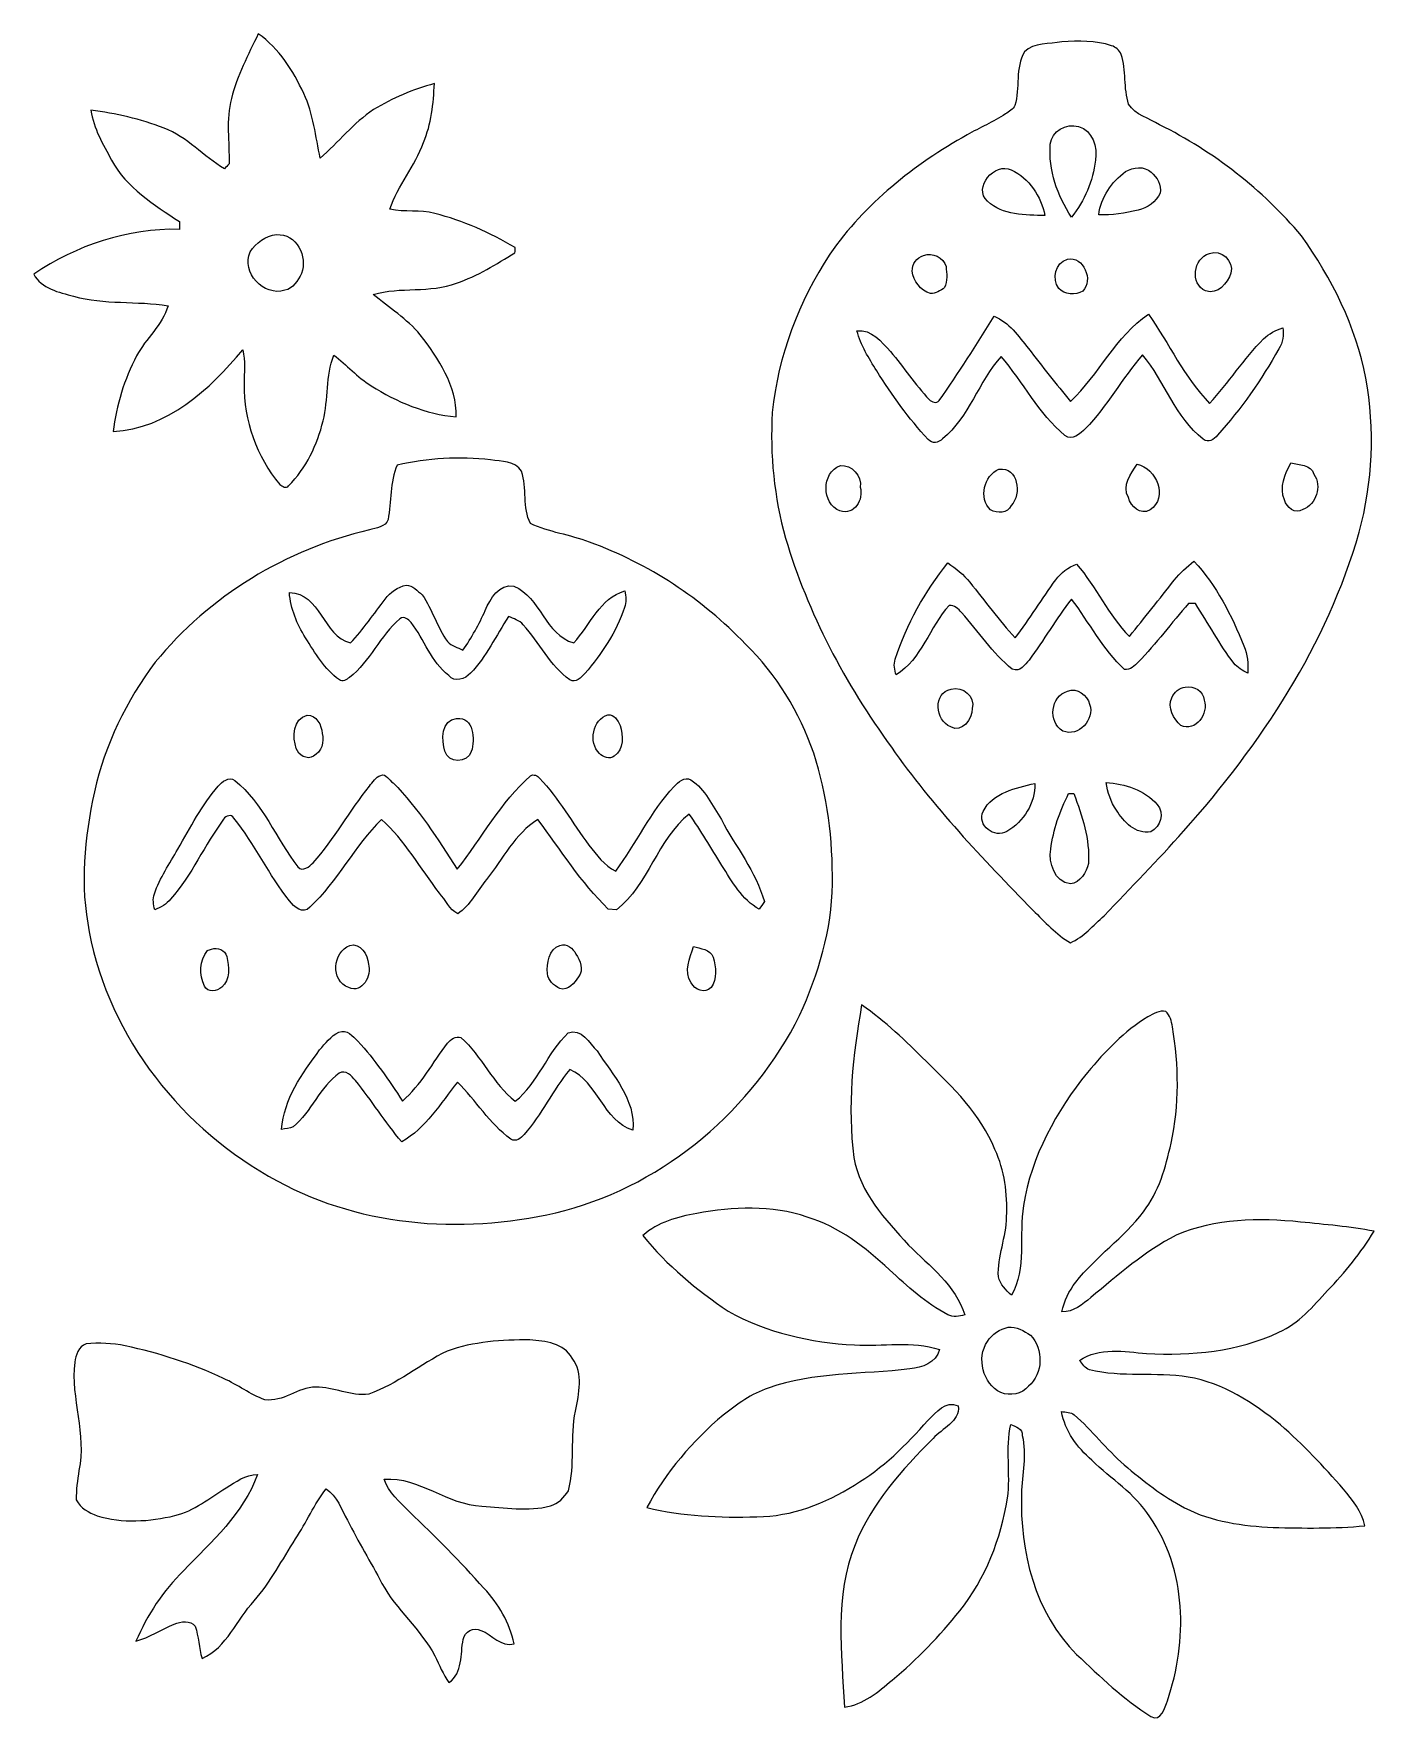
# Model space of a CAD drawing. Header units: centimetres. Extents: x -12.8 to 12.8, y -16.2 to 16.1.
import ezdxf

# ---------------------------------------------------------------- set-up
doc = ezdxf.new("R2010")
doc.units = ezdxf.units.CM
doc.header["$MEASUREMENT"] = 0
doc.layers.add('Layer 1', color=7, linetype='Continuous')

msp = doc.modelspace()

# ---------------------------------------------------------------- linework, layer by layer
at = {"layer": 'Layer 1', "color": 250, "lineweight": 9}
for points, knots in [([(-8.52399, 16.10004), (-8.12183, 15.82346), (-7.8576, 15.39131), (-7.65263, 14.95774), (-7.65263, 14.95774), (-7.46778, 14.56722), (-7.42862, 14.13612), (-7.33866, 13.72055), (-7.33866, 13.72055), (-6.99258, 14.02394), (-6.70295, 14.39295), (-6.31878, 14.65188), (-6.31878, 14.65188), (-5.95648, 14.87025), (-5.56278, 15.03606), (-5.15497, 15.14789), (-5.15497, 15.14789), (-5.1719, 14.76407), (-5.21106, 14.37495), (-5.36593, 14.019), (-5.36593, 14.019), (-5.52644, 13.5678), (-5.85735, 13.20126), (-6.0041, 12.74371), (-6.0041, 12.74371), (-5.72188, 12.68585), (-5.42907, 12.73842), (-5.14826, 12.66504), (-5.14826, 12.66504), (-4.60745, 12.52816), (-4.09381, 12.29286), (-3.61192, 12.01416), (-3.61192, 12.01416), (-3.61227, 11.98912), (-3.61297, 11.93902), (-3.61333, 11.91398), (-3.61333, 11.91398), (-3.97104, 11.69525), (-4.32805, 11.46524), (-4.72916, 11.33401), (-4.72916, 11.33401), (-5.23928, 11.13469), (-5.80478, 11.27051), (-6.32372, 11.11705), (-6.32372, 11.11705), (-6.02174, 10.8627), (-5.67919, 10.65068), (-5.42484, 10.34376), (-5.42484, 10.34376), (-5.07841, 9.88515), (-4.72422, 9.37821), (-4.73869, 8.77355), (-4.73869, 8.77355), (-5.3176, 8.82964), (-5.8764, 9.05718), (-6.36217, 9.37151), (-6.36217, 9.37151), (-6.62993, 9.53061), (-6.83207, 9.7712), (-7.07937, 9.95676), (-7.07937, 9.95676), (-7.23106, 9.55389), (-7.17991, 9.11327), (-7.28363, 8.69982), (-7.28363, 8.69982), (-7.39263, 8.2405), (-7.60642, 7.79353), (-7.94191, 7.45628), (-7.94191, 7.45628), (-7.98883, 7.39454), (-8.06256, 7.44746), (-8.10948, 7.48097), (-8.10948, 7.48097), (-8.55539, 8.01437), (-8.80586, 8.70793), (-8.79105, 9.40467), (-8.79105, 9.40467), (-8.79845, 9.62163), (-8.76423, 9.84388), (-8.81962, 10.05731), (-8.81962, 10.05731), (-9.44792, 9.29778), (-10.26283, 8.55518), (-11.29683, 8.49238), (-11.29683, 8.49238), (-11.23827, 8.99791), (-11.08657, 9.4918), (-10.84915, 9.9416), (-10.84915, 9.9416), (-10.67558, 10.27815), (-10.3542, 10.52862), (-10.24767, 10.90045), (-10.24767, 10.90045), (-10.84633, 10.99711), (-11.46581, 10.91597), (-12.0553, 11.08142), (-12.0553, 11.08142), (-12.33329, 11.1608), (-12.67442, 11.22006), (-12.81695, 11.50581), (-12.81695, 11.50581), (-11.99885, 12.05121), (-11.02272, 12.3874), (-10.03282, 12.36059), (-10.03282, 12.36059), (-10.03282, 12.40963), (-10.03282, 12.45866), (-10.03282, 12.50735), (-10.03282, 12.50735), (-10.51507, 12.83049), (-11.04283, 13.15505), (-11.32787, 13.68245), (-11.32787, 13.68245), (-11.49297, 13.98302), (-11.67253, 14.2924), (-11.7258, 14.63636), (-11.7258, 14.63636), (-11.24814, 14.5778), (-10.77577, 14.46809), (-10.32492, 14.2977), (-10.32492, 14.2977), (-9.88536, 14.12554), (-9.56892, 13.75689), (-9.17169, 13.51453), (-9.17169, 13.51453), (-9.14171, 13.5484), (-9.11137, 13.58226), (-9.08103, 13.61578), (-9.08103, 13.61578), (-9.07433, 14.031), (-9.14382, 14.45574), (-9.03658, 14.86355), (-9.03658, 14.86355), (-8.92581, 15.29817), (-8.71485, 15.69716), (-8.52399, 16.10004), (-8.52399, 16.10004), (-8.52399, 16.10004), (-8.52399, 16.10004), (-8.52399, 16.10004)], [0, 0, 0, 0, 0.02777778, 0.02777778, 0.02777778, 0.02777778, 0.05555556, 0.05555556, 0.05555556, 0.05555556, 0.08333333, 0.08333333, 0.08333333, 0.08333333, 0.11111111, 0.11111111, 0.11111111, 0.11111111, 0.13888889, 0.13888889, 0.13888889, 0.13888889, 0.16666667, 0.16666667, 0.16666667, 0.16666667, 0.19444444, 0.19444444, 0.19444444, 0.19444444, 0.22222222, 0.22222222, 0.22222222, 0.22222222, 0.25, 0.25, 0.25, 0.25, 0.27777778, 0.27777778, 0.27777778, 0.27777778, 0.30555556, 0.30555556, 0.30555556, 0.30555556, 0.33333333, 0.33333333, 0.33333333, 0.33333333, 0.36111111, 0.36111111, 0.36111111, 0.36111111, 0.38888889, 0.38888889, 0.38888889, 0.38888889, 0.41666667, 0.41666667, 0.41666667, 0.41666667, 0.44444444, 0.44444444, 0.44444444, 0.44444444, 0.47222222, 0.47222222, 0.47222222, 0.47222222, 0.5, 0.5, 0.5, 0.5, 0.52777778, 0.52777778, 0.52777778, 0.52777778, 0.55555556, 0.55555556, 0.55555556, 0.55555556, 0.58333333, 0.58333333, 0.58333333, 0.58333333, 0.61111111, 0.61111111, 0.61111111, 0.61111111, 0.63888889, 0.63888889, 0.63888889, 0.63888889, 0.66666667, 0.66666667, 0.66666667, 0.66666667, 0.69444444, 0.69444444, 0.69444444, 0.69444444, 0.72222222, 0.72222222, 0.72222222, 0.72222222, 0.75, 0.75, 0.75, 0.75, 0.77777778, 0.77777778, 0.77777778, 0.77777778, 0.80555556, 0.80555556, 0.80555556, 0.80555556, 0.83333333, 0.83333333, 0.83333333, 0.83333333, 0.86111111, 0.86111111, 0.86111111, 0.86111111, 0.88888889, 0.88888889, 0.88888889, 0.88888889, 0.91666667, 0.91666667, 0.91666667, 0.91666667, 0.94444444, 0.94444444, 0.94444444, 0.94444444, 1, 1, 1, 1]), ([(6.84724, 15.94799), (7.16298, 15.96633), (7.49106, 15.97304), (7.79586, 15.87214), (7.79586, 15.87214), (7.877, 15.84604), (7.94508, 15.78536), (7.97895, 15.70669), (7.97895, 15.70669), (8.08514, 15.40083), (8.02093, 15.05934), (8.12253, 14.75419), (8.12253, 14.75419), (8.25059, 14.54676), (8.51764, 14.48255), (8.7152, 14.35978), (8.7152, 14.35978), (9.7499, 13.84543), (10.68264, 13.12118), (11.427, 12.23677), (11.427, 12.23677), (12.01155, 11.42397), (12.46734, 10.50463), (12.65925, 9.5165), (12.65925, 9.5165), (12.83882, 8.54036), (12.78978, 7.52507), (12.53225, 6.56728), (12.53225, 6.56728), (11.9163, 4.41639), (10.65018, 2.5121), (9.17416, 0.85404), (9.17416, 0.85404), (8.68415, 0.29842), (8.1631, -0.22828), (7.65157, -0.7638), (7.65157, -0.7638), (7.44908, -0.94619), (7.26458, -1.17055), (7.01022, -1.28132), (7.01022, -1.28132), (6.734, -1.12257), (6.51951, -0.8781), (6.29197, -0.65902), (6.29197, -0.65902), (5.33171, 0.32664), (4.37533, 1.32535), (3.58581, 2.45671), (3.58581, 2.45671), (2.70281, 3.67062), (1.98843, 5.01541), (1.56087, 6.45791), (1.56087, 6.45791), (1.3432, 7.23614), (1.2603, 8.05141), (1.30722, 8.85751), (1.30722, 8.85751), (1.4127, 9.93913), (1.8191, 10.97982), (2.40894, 11.88752), (2.40894, 11.88752), (3.07922, 12.85025), (4.01479, 13.5992), (5.03326, 14.16646), (5.03326, 14.16646), (5.27491, 14.3051), (5.53491, 14.41094), (5.76668, 14.56686), (5.76668, 14.56686), (5.82807, 14.61308), (5.91661, 14.65259), (5.94695, 14.73161), (5.94695, 14.73161), (6.04855, 15.06146), (5.94907, 15.44705), (6.12828, 15.75326), (6.12828, 15.75326), (6.31067, 15.94023), (6.61053, 15.89966), (6.84724, 15.94799), (6.84724, 15.94799), (6.84724, 15.94799), (6.84724, 15.94799), (6.84724, 15.94799)], [0, 0, 0, 0, 0.04545455, 0.04545455, 0.04545455, 0.04545455, 0.09090909, 0.09090909, 0.09090909, 0.09090909, 0.13636364, 0.13636364, 0.13636364, 0.13636364, 0.18181818, 0.18181818, 0.18181818, 0.18181818, 0.22727273, 0.22727273, 0.22727273, 0.22727273, 0.27272727, 0.27272727, 0.27272727, 0.27272727, 0.31818182, 0.31818182, 0.31818182, 0.31818182, 0.36363636, 0.36363636, 0.36363636, 0.36363636, 0.40909091, 0.40909091, 0.40909091, 0.40909091, 0.45454545, 0.45454545, 0.45454545, 0.45454545, 0.5, 0.5, 0.5, 0.5, 0.54545455, 0.54545455, 0.54545455, 0.54545455, 0.59090909, 0.59090909, 0.59090909, 0.59090909, 0.63636364, 0.63636364, 0.63636364, 0.63636364, 0.68181818, 0.68181818, 0.68181818, 0.68181818, 0.72727273, 0.72727273, 0.72727273, 0.72727273, 0.77272727, 0.77272727, 0.77272727, 0.77272727, 0.81818182, 0.81818182, 0.81818182, 0.81818182, 0.86363636, 0.86363636, 0.86363636, 0.86363636, 0.90909091, 0.90909091, 0.90909091, 0.90909091, 1, 1, 1, 1]), ([(6.62499, 13.9876), (6.58548, 13.4923), (6.75869, 13.00441), (7.02857, 12.59519), (7.02857, 12.59519), (7.28433, 12.90246), (7.44061, 13.28487), (7.4893, 13.68069), (7.4893, 13.68069), (7.52704, 13.92622), (7.4332, 14.25748), (7.16298, 14.32556), (7.16298, 14.32556), (6.92415, 14.39894), (6.65639, 14.23384), (6.62499, 13.9876), (6.62499, 13.9876), (6.62499, 13.9876), (6.62499, 13.9876), (6.62499, 13.9876)], [0, 0, 0, 0, 0.16666667, 0.16666667, 0.16666667, 0.16666667, 0.33333333, 0.33333333, 0.33333333, 0.33333333, 0.5, 0.5, 0.5, 0.5, 0.66666667, 0.66666667, 0.66666667, 0.66666667, 1, 1, 1, 1]), ([(5.42131, 12.89928), (5.71341, 12.62412), (6.14909, 12.63364), (6.52198, 12.62412), (6.52198, 12.62412), (6.44825, 12.98889), (6.22141, 13.33814), (5.87675, 13.49724), (5.87675, 13.49724), (5.56489, 13.6507), (5.13944, 13.15399), (5.42131, 12.89928), (5.42131, 12.89928), (5.42131, 12.89928), (5.42131, 12.89928), (5.42131, 12.89928)], [0, 0, 0, 0, 0.2, 0.2, 0.2, 0.2, 0.4, 0.4, 0.4, 0.4, 0.6, 0.6, 0.6, 0.6, 1, 1, 1, 1]), ([(8.06538, 13.46408), (7.79551, 13.26864), (7.59372, 12.97372), (7.55033, 12.63929), (7.55033, 12.63929), (7.80433, 12.62659), (8.05621, 12.6728), (8.30351, 12.72819), (8.30351, 12.72819), (8.48272, 12.7677), (8.64112, 12.88905), (8.72755, 13.05098), (8.72755, 13.05098), (8.75295, 13.20973), (8.67004, 13.35684), (8.55151, 13.4535), (8.55151, 13.4535), (8.42169, 13.5805), (8.20967, 13.5491), (8.06538, 13.46408), (8.06538, 13.46408), (8.06538, 13.46408), (8.06538, 13.46408), (8.06538, 13.46408)], [0, 0, 0, 0, 0.14285714, 0.14285714, 0.14285714, 0.14285714, 0.28571429, 0.28571429, 0.28571429, 0.28571429, 0.42857143, 0.42857143, 0.42857143, 0.42857143, 0.57142857, 0.57142857, 0.57142857, 0.57142857, 0.71428571, 0.71428571, 0.71428571, 0.71428571, 1, 1, 1, 1]), ([(-8.17474, 12.25935), (-8.38923, 12.23959), (-8.56245, 12.10412), (-8.67675, 11.92985), (-8.67675, 11.92985), (-8.85631, 11.54038), (-8.4164, 11.0659), (-8.01529, 11.19607), (-8.01529, 11.19607), (-7.85442, 11.22747), (-7.76517, 11.38305), (-7.69743, 11.51745), (-7.69743, 11.51745), (-7.57079, 11.8413), (-7.78986, 12.28439), (-8.17474, 12.25935)], [0, 0, 0, 0, 0.2, 0.2, 0.2, 0.2, 0.4, 0.4, 0.4, 0.4, 0.6, 0.6, 0.6, 0.6, 1, 1, 1, 1]), ([(9.66699, 11.89916), (9.35902, 11.81026), (9.29375, 11.31496), (9.59573, 11.18232), (9.59573, 11.18232), (9.82998, 11.10329), (10.01307, 11.3326), (10.07833, 11.52275), (10.07833, 11.52275), (10.13725, 11.75311), (9.89736, 11.993), (9.66699, 11.89916), (9.66699, 11.89916), (9.66699, 11.89916), (9.66699, 11.89916), (9.66699, 11.89916)], [0, 0, 0, 0, 0.2, 0.2, 0.2, 0.2, 0.4, 0.4, 0.4, 0.4, 0.6, 0.6, 0.6, 0.6, 1, 1, 1, 1]), ([(4.2, 11.86141), (4.07053, 11.82649), (3.97739, 11.69455), (3.98374, 11.56155), (3.98374, 11.56155), (4.00703, 11.36893), (4.1432, 11.19219), (4.33193, 11.13469), (4.33193, 11.13469), (4.43283, 11.12658), (4.52173, 11.19537), (4.60322, 11.24581), (4.60322, 11.24581), (4.66284, 11.36964), (4.64379, 11.51745), (4.63038, 11.64869), (4.63038, 11.64869), (4.57958, 11.82296), (4.37392, 11.92773), (4.2, 11.86141), (4.2, 11.86141), (4.2, 11.86141), (4.2, 11.86141), (4.2, 11.86141)], [0, 0, 0, 0, 0.14285714, 0.14285714, 0.14285714, 0.14285714, 0.28571429, 0.28571429, 0.28571429, 0.28571429, 0.42857143, 0.42857143, 0.42857143, 0.42857143, 0.57142857, 0.57142857, 0.57142857, 0.57142857, 0.71428571, 0.71428571, 0.71428571, 0.71428571, 1, 1, 1, 1]), ([(6.9506, 11.7898), (6.722, 11.7263), (6.64898, 11.41127), (6.78656, 11.23029), (6.78656, 11.23029), (6.89522, 11.10223), (7.10653, 11.10082), (7.24412, 11.17985), (7.24412, 11.17985), (7.45543, 11.37987), (7.26317, 11.86318), (6.9506, 11.7898), (6.9506, 11.7898), (6.9506, 11.7898), (6.9506, 11.7898), (6.9506, 11.7898)], [0, 0, 0, 0, 0.2, 0.2, 0.2, 0.2, 0.4, 0.4, 0.4, 0.4, 0.6, 0.6, 0.6, 0.6, 1, 1, 1, 1]), ([(7.01163, 9.07165), (6.73153, 9.40008), (6.47012, 9.74404), (6.20624, 10.08518), (6.20624, 10.08518), (6.01645, 10.3166), (5.83618, 10.58365), (5.54972, 10.70148), (5.54972, 10.70148), (5.21141, 10.15608), (4.86886, 9.6121), (4.50056, 9.08611), (4.50056, 9.08611), (4.45329, 9.02578), (4.35487, 9.05577), (4.30971, 9.10586), (4.30971, 9.10586), (4.03666, 9.3902), (3.82535, 9.72534), (3.56817, 10.02309), (3.56817, 10.02309), (3.39743, 10.20794), (3.20622, 10.45206), (2.92682, 10.42173), (2.92682, 10.42173), (2.99844, 10.14233), (3.15542, 9.89679), (3.30465, 9.65408), (3.30465, 9.65408), (3.59851, 9.19441), (3.91283, 8.74109), (4.2896, 8.34492), (4.2896, 8.34492), (4.3658, 8.24967), (4.4861, 8.28178), (4.56583, 8.35374), (4.56583, 8.35374), (5.07171, 8.77637), (5.25304, 9.44771), (5.68378, 9.93066), (5.68378, 9.93066), (6.10852, 9.44206), (6.39886, 8.83493), (6.90333, 8.41901), (6.90333, 8.41901), (7.04444, 8.30859), (7.19402, 8.45922), (7.29844, 8.54989), (7.29844, 8.54989), (7.71049, 8.98063), (8.00153, 9.50768), (8.3857, 9.9617), (8.3857, 9.9617), (8.81856, 9.45653), (9.01047, 8.76473), (9.54881, 8.34775), (9.54881, 8.34775), (9.64336, 8.2652), (9.75872, 8.34528), (9.82363, 8.42324), (9.82363, 8.42324), (10.27201, 8.92912), (10.66606, 9.4851), (10.9952, 10.0753), (10.9952, 10.0753), (11.07634, 10.1963), (11.08869, 10.33953), (11.07211, 10.48029), (11.07211, 10.48029), (10.9377, 10.42913), (10.80223, 10.3681), (10.69993, 10.26474), (10.69993, 10.26474), (10.32316, 9.88303), (10.03529, 9.42583), (9.67193, 9.03284), (9.67193, 9.03284), (9.18792, 9.52955), (8.89547, 10.17584), (8.50212, 10.74064), (8.50212, 10.74064), (7.87241, 10.31307), (7.5595, 9.58317), (7.01163, 9.07165), (7.01163, 9.07165), (7.01163, 9.07165), (7.01163, 9.07165), (7.01163, 9.07165)], [0, 0, 0, 0, 0.04347826, 0.04347826, 0.04347826, 0.04347826, 0.08695652, 0.08695652, 0.08695652, 0.08695652, 0.13043478, 0.13043478, 0.13043478, 0.13043478, 0.17391304, 0.17391304, 0.17391304, 0.17391304, 0.2173913, 0.2173913, 0.2173913, 0.2173913, 0.26086957, 0.26086957, 0.26086957, 0.26086957, 0.30434783, 0.30434783, 0.30434783, 0.30434783, 0.34782609, 0.34782609, 0.34782609, 0.34782609, 0.39130435, 0.39130435, 0.39130435, 0.39130435, 0.43478261, 0.43478261, 0.43478261, 0.43478261, 0.47826087, 0.47826087, 0.47826087, 0.47826087, 0.52173913, 0.52173913, 0.52173913, 0.52173913, 0.56521739, 0.56521739, 0.56521739, 0.56521739, 0.60869565, 0.60869565, 0.60869565, 0.60869565, 0.65217391, 0.65217391, 0.65217391, 0.65217391, 0.69565217, 0.69565217, 0.69565217, 0.69565217, 0.73913043, 0.73913043, 0.73913043, 0.73913043, 0.7826087, 0.7826087, 0.7826087, 0.7826087, 0.82608696, 0.82608696, 0.82608696, 0.82608696, 0.86956522, 0.86956522, 0.86956522, 0.86956522, 0.91304348, 0.91304348, 0.91304348, 0.91304348, 1, 1, 1, 1]), ([(-5.86863, 7.85456), (-5.28267, 7.98156), (-4.6766, 8.02495), (-4.08005, 7.95193), (-4.08005, 7.95193), (-3.87615, 7.92371), (-3.61333, 7.93429), (-3.48668, 7.73532), (-3.48668, 7.73532), (-3.37626, 7.41253), (-3.47468, 7.03894), (-3.31911, 6.73343), (-3.31911, 6.73343), (-2.96139, 6.56975), (-2.55817, 6.52036), (-2.18916, 6.37995), (-2.18916, 6.37995), (-1.06063, 5.97285), (-0.03298, 5.29445), (0.79604, 4.42874), (0.79604, 4.42874), (1.39047, 3.85265), (1.82651, 3.12452), (2.10026, 2.34594), (2.10026, 2.34594), (2.35708, 1.53949), (2.47068, 0.69035), (2.45586, -0.15561), (2.45586, -0.15561), (2.45375, -1.02979), (2.18634, -1.87928), (1.82933, -2.66915), (1.82933, -2.66915), (0.93363, -4.45738), (-0.7202, -5.87872), (-2.66083, -6.40048), (-2.66083, -6.40048), (-4.47904, -6.86403), (-6.49658, -6.74127), (-8.16204, -5.83427), (-8.16204, -5.83427), (-9.96333, -4.86237), (-11.3762, -3.10307), (-11.75438, -1.07177), (-11.75438, -1.07177), (-11.93782, -0.1863), (-11.84892, 0.73092), (-11.6556, 1.60652), (-11.6556, 1.60652), (-11.45593, 2.50539), (-11.04671, 3.34959), (-10.49461, 4.08372), (-10.49461, 4.08372), (-9.45885, 5.35019), (-7.98848, 6.2459), (-6.39604, 6.61349), (-6.39604, 6.61349), (-6.2775, 6.65547), (-6.08418, 6.66535), (-6.03797, 6.81069), (-6.03797, 6.81069), (-5.99105, 7.15994), (-5.99563, 7.52119), (-5.86863, 7.85456), (-5.86863, 7.85456), (-5.86863, 7.85456), (-5.86863, 7.85456), (-5.86863, 7.85456)], [0, 0, 0, 0, 0.05555556, 0.05555556, 0.05555556, 0.05555556, 0.11111111, 0.11111111, 0.11111111, 0.11111111, 0.16666667, 0.16666667, 0.16666667, 0.16666667, 0.22222222, 0.22222222, 0.22222222, 0.22222222, 0.27777778, 0.27777778, 0.27777778, 0.27777778, 0.33333333, 0.33333333, 0.33333333, 0.33333333, 0.38888889, 0.38888889, 0.38888889, 0.38888889, 0.44444444, 0.44444444, 0.44444444, 0.44444444, 0.5, 0.5, 0.5, 0.5, 0.55555556, 0.55555556, 0.55555556, 0.55555556, 0.61111111, 0.61111111, 0.61111111, 0.61111111, 0.66666667, 0.66666667, 0.66666667, 0.66666667, 0.72222222, 0.72222222, 0.72222222, 0.72222222, 0.77777778, 0.77777778, 0.77777778, 0.77777778, 0.83333333, 0.83333333, 0.83333333, 0.83333333, 0.88888889, 0.88888889, 0.88888889, 0.88888889, 1, 1, 1, 1]), ([(2.60897, 7.84292), (2.24102, 7.71133), (2.25055, 7.11267), (2.60227, 6.97509), (2.60227, 6.97509), (2.87778, 6.88478), (3.057, 7.19804), (2.98891, 7.42946), (2.98891, 7.42946), (3.02842, 7.6436), (2.81958, 7.86761), (2.60897, 7.84292), (2.60897, 7.84292), (2.60897, 7.84292), (2.60897, 7.84292), (2.60897, 7.84292)], [0, 0, 0, 0, 0.2, 0.2, 0.2, 0.2, 0.4, 0.4, 0.4, 0.4, 0.6, 0.6, 0.6, 0.6, 1, 1, 1, 1]), ([(5.64286, 7.77307), (5.35711, 7.65383), (5.24916, 7.21674), (5.48093, 6.99837), (5.48093, 6.99837), (5.60511, 6.9257), (5.81395, 6.91829), (5.87675, 7.07951), (5.87675, 7.07951), (6.08877, 7.29611), (6.00375, 7.82387), (5.64286, 7.77307), (5.64286, 7.77307), (5.64286, 7.77307), (5.64286, 7.77307), (5.64286, 7.77307)], [0, 0, 0, 0, 0.2, 0.2, 0.2, 0.2, 0.4, 0.4, 0.4, 0.4, 0.6, 0.6, 0.6, 0.6, 1, 1, 1, 1]), ([(8.2834, 7.86761), (8.16592, 7.68311), (7.9913, 7.46368), (8.11759, 7.23297), (8.11759, 7.23297), (8.16557, 7.06152), (8.34619, 6.8883), (8.53528, 6.99449), (8.53528, 6.99449), (8.88136, 7.23156), (8.65805, 7.79741), (8.2834, 7.86761), (8.2834, 7.86761), (8.2834, 7.86761), (8.2834, 7.86761), (8.2834, 7.86761)], [0, 0, 0, 0, 0.2, 0.2, 0.2, 0.2, 0.4, 0.4, 0.4, 0.4, 0.6, 0.6, 0.6, 0.6, 1, 1, 1, 1]), ([(11.22733, 7.89548), (11.11091, 7.6817), (11.00014, 7.43052), (11.10315, 7.1857), (11.10315, 7.1857), (11.14901, 7.04846), (11.306, 6.90383), (11.45417, 7.00401), (11.45417, 7.00401), (11.71734, 7.09821), (11.81894, 7.44887), (11.6676, 7.67888), (11.6676, 7.67888), (11.60939, 7.87079), (11.37902, 7.85633), (11.22733, 7.89548), (11.22733, 7.89548), (11.22733, 7.89548), (11.22733, 7.89548), (11.22733, 7.89548)], [0, 0, 0, 0, 0.16666667, 0.16666667, 0.16666667, 0.16666667, 0.33333333, 0.33333333, 0.33333333, 0.33333333, 0.5, 0.5, 0.5, 0.5, 0.66666667, 0.66666667, 0.66666667, 0.66666667, 1, 1, 1, 1]), ([(8.99601, 5.65429), (8.71343, 5.29198), (8.42416, 4.93533), (8.13911, 4.57514), (8.13911, 4.57514), (7.73201, 4.97872), (7.50517, 5.52658), (7.12735, 5.95662), (7.12735, 5.95662), (6.96542, 5.90441), (6.8296, 5.79681), (6.73082, 5.66099), (6.73082, 5.66099), (6.46342, 5.29622), (6.23235, 4.90569), (5.95365, 4.54868), (5.95365, 4.54868), (5.64392, 4.887), (5.37122, 5.256), (5.08582, 5.61407), (5.08582, 5.61407), (4.97082, 5.76294), (4.81736, 5.87442), (4.6646, 5.98096), (4.6646, 5.98096), (4.22363, 5.43486), (3.87579, 4.81256), (3.65919, 4.1444), (3.65919, 4.1444), (3.6225, 4.04456), (3.64966, 3.93873), (3.67365, 3.8396), (3.67365, 3.8396), (4.16542, 4.1451), (4.3143, 4.75788), (4.69036, 5.16922), (4.69036, 5.16922), (4.79302, 5.1858), (4.86463, 5.09866), (4.92778, 5.03269), (4.92778, 5.03269), (5.24492, 4.66827), (5.51692, 4.25799), (5.89686, 3.95249), (5.89686, 3.95249), (6.05137, 3.8837), (6.13392, 4.03751), (6.21753, 4.12605), (6.21753, 4.12605), (6.50117, 4.50494), (6.73894, 4.91628), (7.02927, 5.29057), (7.02927, 5.29057), (7.37288, 4.84678), (7.62512, 4.32608), (8.04527, 3.94508), (8.04527, 3.94508), (8.15252, 3.93026), (8.23648, 4.01705), (8.30633, 4.08443), (8.30633, 4.08443), (8.65064, 4.43791), (8.94239, 4.83725), (9.26977, 5.20591), (9.26977, 5.20591), (9.31316, 5.2052), (9.35655, 5.2045), (9.40065, 5.20344), (9.40065, 5.20344), (9.65041, 4.82738), (9.85714, 4.42345), (10.13513, 4.06608), (10.13513, 4.06608), (10.20533, 3.9793), (10.30446, 3.92427), (10.40112, 3.8717), (10.40112, 3.8717), (10.405, 4.04985), (10.40253, 4.23224), (10.32739, 4.39699), (10.32739, 4.39699), (10.08821, 4.9766), (9.80352, 5.5548), (9.37031, 6.01518), (9.37031, 6.01518), (9.23837, 5.903), (9.10361, 5.79117), (8.99601, 5.65429), (8.99601, 5.65429), (8.99601, 5.65429), (8.99601, 5.65429), (8.99601, 5.65429)], [0, 0, 0, 0, 0.04166667, 0.04166667, 0.04166667, 0.04166667, 0.08333333, 0.08333333, 0.08333333, 0.08333333, 0.125, 0.125, 0.125, 0.125, 0.16666667, 0.16666667, 0.16666667, 0.16666667, 0.20833333, 0.20833333, 0.20833333, 0.20833333, 0.25, 0.25, 0.25, 0.25, 0.29166667, 0.29166667, 0.29166667, 0.29166667, 0.33333333, 0.33333333, 0.33333333, 0.33333333, 0.375, 0.375, 0.375, 0.375, 0.41666667, 0.41666667, 0.41666667, 0.41666667, 0.45833333, 0.45833333, 0.45833333, 0.45833333, 0.5, 0.5, 0.5, 0.5, 0.54166667, 0.54166667, 0.54166667, 0.54166667, 0.58333333, 0.58333333, 0.58333333, 0.58333333, 0.625, 0.625, 0.625, 0.625, 0.66666667, 0.66666667, 0.66666667, 0.66666667, 0.70833333, 0.70833333, 0.70833333, 0.70833333, 0.75, 0.75, 0.75, 0.75, 0.79166667, 0.79166667, 0.79166667, 0.79166667, 0.83333333, 0.83333333, 0.83333333, 0.83333333, 0.875, 0.875, 0.875, 0.875, 0.91666667, 0.91666667, 0.91666667, 0.91666667, 1, 1, 1, 1]), ([(-6.09406, 5.29128), (-6.31455, 5.01047), (-6.51316, 4.71202), (-6.75905, 4.45167), (-6.75905, 4.45167), (-7.2935, 4.58925), (-7.33302, 5.40523), (-7.92886, 5.41687), (-7.92886, 5.41687), (-7.90593, 5.10431), (-7.78281, 4.81291), (-7.61912, 4.54939), (-7.61912, 4.54939), (-7.43567, 4.26082), (-7.25964, 3.94967), (-6.97283, 3.74929), (-6.97283, 3.74929), (-6.9118, 3.69566), (-6.83525, 3.75564), (-6.77986, 3.7895), (-6.77986, 3.7895), (-6.38722, 4.0996), (-6.19531, 4.58996), (-5.81819, 4.91451), (-5.81819, 4.91451), (-5.72082, 4.97413), (-5.65273, 4.9004), (-5.60052, 4.84184), (-5.60052, 4.84184), (-5.33947, 4.52046), (-5.22376, 4.08654), (-4.88086, 3.83219), (-4.88086, 3.83219), (-4.77361, 3.68896), (-4.56195, 3.76234), (-4.46423, 3.87311), (-4.46423, 3.87311), (-4.15978, 4.18955), (-3.97598, 4.59454), (-3.73962, 4.95896), (-3.73962, 4.95896), (-3.64049, 4.91804), (-3.52901, 4.88417), (-3.45634, 4.79915), (-3.45634, 4.79915), (-3.14907, 4.45908), (-2.94587, 4.01846), (-2.56417, 3.74823), (-2.56417, 3.74823), (-2.45163, 3.67591), (-2.34544, 3.79762), (-2.27453, 3.871), (-2.27453, 3.871), (-1.95633, 4.24212), (-1.67763, 4.66157), (-1.51888, 5.12724), (-1.51888, 5.12724), (-1.47867, 5.23095), (-1.4956, 5.34208), (-1.51183, 5.44826), (-1.51183, 5.44826), (-1.99055, 5.31421), (-2.17505, 4.78963), (-2.48938, 4.45237), (-2.48938, 4.45237), (-3.0383, 4.60865), (-3.1272, 5.32303), (-3.63308, 5.54069), (-3.63308, 5.54069), (-3.91425, 5.59185), (-4.08675, 5.2934), (-4.18377, 5.07432), (-4.18377, 5.07432), (-4.29983, 4.80797), (-4.44094, 4.55256), (-4.61028, 4.3162), (-4.61028, 4.3162), (-4.70623, 4.36771), (-4.83253, 4.3864), (-4.90238, 4.47848), (-4.90238, 4.47848), (-5.10628, 4.75329), (-5.19236, 5.09302), (-5.3885, 5.37207), (-5.3885, 5.37207), (-5.47811, 5.4458), (-5.56913, 5.55375), (-5.6933, 5.55904), (-5.6933, 5.55904), (-5.85276, 5.52235), (-5.99493, 5.4204), (-6.09406, 5.29128), (-6.09406, 5.29128), (-6.09406, 5.29128), (-6.09406, 5.29128), (-6.09406, 5.29128)], [0, 0, 0, 0, 0.04, 0.04, 0.04, 0.04, 0.08, 0.08, 0.08, 0.08, 0.12, 0.12, 0.12, 0.12, 0.16, 0.16, 0.16, 0.16, 0.2, 0.2, 0.2, 0.2, 0.24, 0.24, 0.24, 0.24, 0.28, 0.28, 0.28, 0.28, 0.32, 0.32, 0.32, 0.32, 0.36, 0.36, 0.36, 0.36, 0.4, 0.4, 0.4, 0.4, 0.44, 0.44, 0.44, 0.44, 0.48, 0.48, 0.48, 0.48, 0.52, 0.52, 0.52, 0.52, 0.56, 0.56, 0.56, 0.56, 0.6, 0.6, 0.6, 0.6, 0.64, 0.64, 0.64, 0.64, 0.68, 0.68, 0.68, 0.68, 0.72, 0.72, 0.72, 0.72, 0.76, 0.76, 0.76, 0.76, 0.8, 0.8, 0.8, 0.8, 0.84, 0.84, 0.84, 0.84, 0.88, 0.88, 0.88, 0.88, 0.92, 0.92, 0.92, 0.92, 1, 1, 1, 1]), ([(4.72916, 3.56725), (4.37709, 3.50517), (4.42154, 2.96189), (4.71999, 2.84794), (4.71999, 2.84794), (4.9366, 2.72447), (5.13203, 2.99999), (5.13309, 3.19684), (5.13309, 3.19684), (5.19307, 3.43249), (4.95071, 3.63252), (4.72916, 3.56725), (4.72916, 3.56725), (4.72916, 3.56725), (4.72916, 3.56725), (4.72916, 3.56725)], [0, 0, 0, 0, 0.2, 0.2, 0.2, 0.2, 0.4, 0.4, 0.4, 0.4, 0.6, 0.6, 0.6, 0.6, 1, 1, 1, 1]), ([(6.95519, 3.52915), (6.63169, 3.43355), (6.57313, 2.94531), (6.86276, 2.76751), (6.86276, 2.76751), (7.16368, 2.64368), (7.47942, 2.98693), (7.37676, 3.28045), (7.37676, 3.28045), (7.32984, 3.44731), (7.13687, 3.61135), (6.95519, 3.52915), (6.95519, 3.52915), (6.95519, 3.52915), (6.95519, 3.52915), (6.95519, 3.52915)], [0, 0, 0, 0, 0.2, 0.2, 0.2, 0.2, 0.4, 0.4, 0.4, 0.4, 0.6, 0.6, 0.6, 0.6, 1, 1, 1, 1]), ([(9.20662, 3.60923), (9.09267, 3.59054), (8.99072, 3.51469), (8.9498, 3.40533), (8.9498, 3.40533), (8.85984, 3.21836), (8.98225, 2.99399), (9.12054, 2.87299), (9.12054, 2.87299), (9.40841, 2.74211), (9.65288, 3.10582), (9.56927, 3.35806), (9.56927, 3.35806), (9.55375, 3.52951), (9.36854, 3.64416), (9.20662, 3.60923), (9.20662, 3.60923), (9.20662, 3.60923), (9.20662, 3.60923), (9.20662, 3.60923)], [0, 0, 0, 0, 0.16666667, 0.16666667, 0.16666667, 0.16666667, 0.33333333, 0.33333333, 0.33333333, 0.33333333, 0.5, 0.5, 0.5, 0.5, 0.66666667, 0.66666667, 0.66666667, 0.66666667, 1, 1, 1, 1]), ([(-7.58984, 3.07266), (-7.85936, 3.00704), (-7.87488, 2.65003), (-7.79551, 2.43343), (-7.79551, 2.43343), (-7.75776, 2.30678), (-7.58596, 2.20765), (-7.46566, 2.28702), (-7.46566, 2.28702), (-7.31608, 2.36816), (-7.25752, 2.56219), (-7.2988, 2.72235), (-7.2988, 2.72235), (-7.31326, 2.87934), (-7.40675, 3.07725), (-7.58984, 3.07266), (-7.58984, 3.07266), (-7.58984, 3.07266), (-7.58984, 3.07266), (-7.58984, 3.07266)], [0, 0, 0, 0, 0.16666667, 0.16666667, 0.16666667, 0.16666667, 0.33333333, 0.33333333, 0.33333333, 0.33333333, 0.5, 0.5, 0.5, 0.5, 0.66666667, 0.66666667, 0.66666667, 0.66666667, 1, 1, 1, 1]), ([(-4.72916, 3.00528), (-5.0255, 2.99999), (-5.02162, 2.5756), (-4.95247, 2.38298), (-4.95247, 2.38298), (-4.90273, 2.13956), (-4.50797, 2.15367), (-4.44906, 2.37875), (-4.44906, 2.37875), (-4.36933, 2.60382), (-4.4032, 3.05008), (-4.72916, 3.00528), (-4.72916, 3.00528), (-4.72916, 3.00528), (-4.72916, 3.00528), (-4.72916, 3.00528)], [0, 0, 0, 0, 0.2, 0.2, 0.2, 0.2, 0.4, 0.4, 0.4, 0.4, 0.6, 0.6, 0.6, 0.6, 1, 1, 1, 1]), ([(-1.83568, 3.07901), (-2.12496, 2.9887), (-2.21703, 2.54808), (-1.99866, 2.33888), (-1.99866, 2.33888), (-1.9274, 2.26938), (-1.80534, 2.21964), (-1.71715, 2.28949), (-1.71715, 2.28949), (-1.5277, 2.41473), (-1.54076, 2.68601), (-1.60355, 2.87581), (-1.60355, 2.87581), (-1.64271, 2.97), (-1.72067, 3.09171), (-1.83568, 3.07901), (-1.83568, 3.07901), (-1.83568, 3.07901), (-1.83568, 3.07901), (-1.83568, 3.07901)], [0, 0, 0, 0, 0.16666667, 0.16666667, 0.16666667, 0.16666667, 0.33333333, 0.33333333, 0.33333333, 0.33333333, 0.5, 0.5, 0.5, 0.5, 0.66666667, 0.66666667, 0.66666667, 0.66666667, 1, 1, 1, 1]), ([(-6.39851, 1.71588), (-6.77422, 1.24033), (-7.06702, 0.70164), (-7.47377, 0.24973), (-7.47377, 0.24973), (-7.54257, 0.17494), (-7.67345, 0.06593), (-7.7634, 0.17212), (-7.7634, 0.17212), (-8.18991, 0.70305), (-8.42451, 1.39414), (-8.97449, 1.81959), (-8.97449, 1.81959), (-9.08773, 1.91202), (-9.21156, 1.79419), (-9.28987, 1.71411), (-9.28987, 1.71411), (-9.60561, 1.35463), (-9.81728, 0.92001), (-10.06105, 0.51149), (-10.06105, 0.51149), (-10.21909, 0.23103), (-10.40677, -0.03813), (-10.51013, -0.34611), (-10.51013, -0.34611), (-10.54964, -0.44559), (-10.52424, -0.55178), (-10.50378, -0.65232), (-10.50378, -0.65232), (-10.38913, -0.60575), (-10.27942, -0.54331), (-10.19898, -0.44665), (-10.19898, -0.44665), (-9.79364, 0.01584), (-9.55163, 0.59087), (-9.18616, 1.08193), (-9.18616, 1.08193), (-9.14241, 1.15108), (-9.03446, 1.18671), (-8.98825, 1.10063), (-8.98825, 1.10063), (-8.58608, 0.60604), (-8.32397, 0.01443), (-7.92392, -0.48158), (-7.92392, -0.48158), (-7.84172, -0.59305), (-7.66639, -0.74757), (-7.53798, -0.60082), (-7.53798, -0.60082), (-7.00493, -0.10622), (-6.6839, 0.57076), (-6.16673, 1.07947), (-6.16673, 1.07947), (-5.7187, 0.67412), (-5.42167, 0.1439), (-5.05654, -0.33059), (-5.05654, -0.33059), (-4.94577, -0.46464), (-4.86533, -0.63962), (-4.70941, -0.72852), (-4.70941, -0.72852), (-4.4674, -0.56624), (-4.33934, -0.28755), (-4.15555, -0.06989), (-4.15555, -0.06989), (-3.84898, 0.32417), (-3.61403, 0.80324), (-3.1787, 1.07558), (-3.1787, 1.07558), (-2.73808, 0.49985), (-2.35391, -0.13056), (-1.82862, -0.63504), (-1.82862, -0.63504), (-1.82862, -0.63504), (-1.67481, -0.65091), (-1.67481, -0.65091), (-1.67481, -0.65091), (-1.05569, -0.16866), (-0.89553, 0.696), (-0.28099, 1.18142), (-0.28099, 1.18142), (-0.06227, 0.8611), (0.14411, 0.53231), (0.34237, 0.19893), (0.34237, 0.19893), (0.53957, -0.1101), (0.72725, -0.45477), (1.0578, -0.64068), (1.0578, -0.64068), (1.09026, -0.59023), (1.12307, -0.54014), (1.15693, -0.4904), (1.15693, -0.4904), (0.99042, 0.08252), (0.60837, 0.55347), (0.3339, 1.07453), (0.3339, 1.07453), (0.15998, 1.34087), (0.02663, 1.65414), (-0.24747, 1.8337), (-0.24747, 1.8337), (-0.36777, 1.90179), (-0.49336, 1.79313), (-0.57097, 1.70882), (-0.57097, 1.70882), (-1.01759, 1.2234), (-1.29452, 0.61521), (-1.68787, 0.09028), (-1.68787, 0.09028), (-1.90553, 0.19858), (-2.05405, 0.39825), (-2.19939, 0.58593), (-2.19939, 0.58593), (-2.52183, 1.00644), (-2.7723, 1.48375), (-3.14554, 1.86369), (-3.14554, 1.86369), (-3.17623, 1.91625), (-3.26125, 1.94977), (-3.31382, 1.91202), (-3.31382, 1.91202), (-3.88885, 1.4072), (-4.24938, 0.71716), (-4.71928, 0.12555), (-4.71928, 0.12555), (-5.08688, 0.70482), (-5.464, 1.2869), (-5.94554, 1.77938), (-5.94554, 1.77938), (-6.02033, 1.82206), (-6.07995, 1.96529), (-6.18084, 1.91943), (-6.18084, 1.91943), (-6.2775, 1.88486), (-6.33465, 1.78855), (-6.39851, 1.71588), (-6.39851, 1.71588), (-6.39851, 1.71588), (-6.39851, 1.71588), (-6.39851, 1.71588)], [0, 0, 0, 0, 0.02777778, 0.02777778, 0.02777778, 0.02777778, 0.05555556, 0.05555556, 0.05555556, 0.05555556, 0.08333333, 0.08333333, 0.08333333, 0.08333333, 0.11111111, 0.11111111, 0.11111111, 0.11111111, 0.13888889, 0.13888889, 0.13888889, 0.13888889, 0.16666667, 0.16666667, 0.16666667, 0.16666667, 0.19444444, 0.19444444, 0.19444444, 0.19444444, 0.22222222, 0.22222222, 0.22222222, 0.22222222, 0.25, 0.25, 0.25, 0.25, 0.27777778, 0.27777778, 0.27777778, 0.27777778, 0.30555556, 0.30555556, 0.30555556, 0.30555556, 0.33333333, 0.33333333, 0.33333333, 0.33333333, 0.36111111, 0.36111111, 0.36111111, 0.36111111, 0.38888889, 0.38888889, 0.38888889, 0.38888889, 0.41666667, 0.41666667, 0.41666667, 0.41666667, 0.44444444, 0.44444444, 0.44444444, 0.44444444, 0.47222222, 0.47222222, 0.47222222, 0.47222222, 0.5, 0.5, 0.5, 0.5, 0.52777778, 0.52777778, 0.52777778, 0.52777778, 0.55555556, 0.55555556, 0.55555556, 0.55555556, 0.58333333, 0.58333333, 0.58333333, 0.58333333, 0.61111111, 0.61111111, 0.61111111, 0.61111111, 0.63888889, 0.63888889, 0.63888889, 0.63888889, 0.66666667, 0.66666667, 0.66666667, 0.66666667, 0.69444444, 0.69444444, 0.69444444, 0.69444444, 0.72222222, 0.72222222, 0.72222222, 0.72222222, 0.75, 0.75, 0.75, 0.75, 0.77777778, 0.77777778, 0.77777778, 0.77777778, 0.80555556, 0.80555556, 0.80555556, 0.80555556, 0.83333333, 0.83333333, 0.83333333, 0.83333333, 0.86111111, 0.86111111, 0.86111111, 0.86111111, 0.88888889, 0.88888889, 0.88888889, 0.88888889, 0.91666667, 0.91666667, 0.91666667, 0.91666667, 0.94444444, 0.94444444, 0.94444444, 0.94444444, 1, 1, 1, 1]), ([(5.33806, 1.23222), (5.21423, 0.9634), (5.56278, 0.70623), (5.7942, 0.84698), (5.7942, 0.84698), (6.11135, 1.03396), (6.34136, 1.38956), (6.32583, 1.76491), (6.32583, 1.76491), (5.96918, 1.68413), (5.52362, 1.58782), (5.33806, 1.23222), (5.33806, 1.23222), (5.33806, 1.23222), (5.33806, 1.23222), (5.33806, 1.23222)], [0, 0, 0, 0, 0.2, 0.2, 0.2, 0.2, 0.4, 0.4, 0.4, 0.4, 0.6, 0.6, 0.6, 0.6, 1, 1, 1, 1]), ([(7.69108, 1.78114), (7.72566, 1.59699), (7.77787, 1.41037), (7.88829, 1.25585), (7.88829, 1.25585), (8.02587, 1.03431), (8.258, 0.78666), (8.54763, 0.83922), (8.54763, 0.83922), (8.73531, 0.94435), (8.80798, 1.18847), (8.6711, 1.36592), (8.6711, 1.36592), (8.42698, 1.64003), (8.04951, 1.75962), (7.69108, 1.78114), (7.69108, 1.78114), (7.69108, 1.78114), (7.69108, 1.78114), (7.69108, 1.78114)], [0, 0, 0, 0, 0.16666667, 0.16666667, 0.16666667, 0.16666667, 0.33333333, 0.33333333, 0.33333333, 0.33333333, 0.5, 0.5, 0.5, 0.5, 0.66666667, 0.66666667, 0.66666667, 0.66666667, 1, 1, 1, 1]), ([(6.9753, 1.573), (6.8042, 1.23963), (6.68214, 0.8805), (6.63169, 0.50867), (6.63169, 0.50867), (6.59183, 0.25291), (6.70472, -0.12421), (7.00811, -0.15314), (7.00811, -0.15314), (7.19473, -0.13374), (7.32349, 0.06347), (7.35418, 0.23703), (7.35418, 0.23703), (7.38382, 0.69917), (7.23177, 1.14367), (7.07372, 1.57053), (7.07372, 1.57053), (7.04903, 1.57124), (6.99964, 1.5723), (6.9753, 1.573)], [0, 0, 0, 0, 0.16666667, 0.16666667, 0.16666667, 0.16666667, 0.33333333, 0.33333333, 0.33333333, 0.33333333, 0.5, 0.5, 0.5, 0.5, 0.66666667, 0.66666667, 0.66666667, 0.66666667, 1, 1, 1, 1]), ([(-6.77457, -1.32965), (-7.09771, -1.45348), (-7.14957, -2.01651), (-6.79115, -2.13822), (-6.79115, -2.13822), (-6.53468, -2.26134), (-6.3463, -1.9008), (-6.41685, -1.68737), (-6.41685, -1.68737), (-6.42814, -1.50851), (-6.56819, -1.27885), (-6.77457, -1.32965), (-6.77457, -1.32965), (-6.77457, -1.32965), (-6.77457, -1.32965), (-6.77457, -1.32965)], [0, 0, 0, 0, 0.2, 0.2, 0.2, 0.2, 0.4, 0.4, 0.4, 0.4, 0.6, 0.6, 0.6, 0.6, 1, 1, 1, 1]), ([(-2.7529, -1.32965), (-2.96845, -1.40444), (-3.00796, -1.67291), (-2.99279, -1.87011), (-2.99279, -1.87011), (-2.98715, -2.00487), (-2.86438, -2.09977), (-2.7529, -2.15586), (-2.7529, -2.15586), (-2.59486, -2.20631), (-2.47527, -2.04332), (-2.3966, -1.93185), (-2.3966, -1.93185), (-2.29817, -1.79744), (-2.36167, -1.61823), (-2.44881, -1.49617), (-2.44881, -1.49617), (-2.50243, -1.38998), (-2.62731, -1.28697), (-2.7529, -1.32965), (-2.7529, -1.32965), (-2.7529, -1.32965), (-2.7529, -1.32965), (-2.7529, -1.32965)], [0, 0, 0, 0, 0.14285714, 0.14285714, 0.14285714, 0.14285714, 0.28571429, 0.28571429, 0.28571429, 0.28571429, 0.42857143, 0.42857143, 0.42857143, 0.42857143, 0.57142857, 0.57142857, 0.57142857, 0.57142857, 0.71428571, 0.71428571, 0.71428571, 0.71428571, 1, 1, 1, 1]), ([(-9.41793, -1.40515), (-9.43769, -1.41115), (-9.47685, -1.42314), (-9.49625, -1.42914), (-9.49625, -1.42914), (-9.64724, -1.61682), (-9.65253, -1.89727), (-9.55305, -2.10929), (-9.55305, -2.10929), (-9.48708, -2.237), (-9.31351, -2.21195), (-9.22108, -2.1294), (-9.22108, -2.1294), (-9.0521, -1.9897), (-9.07997, -1.73288), (-9.12654, -1.54344), (-9.12654, -1.54344), (-9.15229, -1.42032), (-9.30328, -1.35823), (-9.41793, -1.40515), (-9.41793, -1.40515), (-9.41793, -1.40515), (-9.41793, -1.40515), (-9.41793, -1.40515)], [0, 0, 0, 0, 0.14285714, 0.14285714, 0.14285714, 0.14285714, 0.28571429, 0.28571429, 0.28571429, 0.28571429, 0.42857143, 0.42857143, 0.42857143, 0.42857143, 0.57142857, 0.57142857, 0.57142857, 0.57142857, 0.71428571, 0.71428571, 0.71428571, 0.71428571, 1, 1, 1, 1]), ([(-0.19773, -1.35223), (-0.27076, -1.5766), (-0.38576, -1.82213), (-0.24677, -2.04756), (-0.24677, -2.04756), (-0.17692, -2.17879), (0.02028, -2.26134), (0.13635, -2.13822), (0.13635, -2.13822), (0.26158, -1.97594), (0.22701, -1.73641), (0.17551, -1.55402), (0.17551, -1.55402), (0.12541, -1.40127), (-0.07497, -1.39351), (-0.19773, -1.35223), (-0.19773, -1.35223), (-0.19773, -1.35223), (-0.19773, -1.35223), (-0.19773, -1.35223)], [0, 0, 0, 0, 0.16666667, 0.16666667, 0.16666667, 0.16666667, 0.33333333, 0.33333333, 0.33333333, 0.33333333, 0.5, 0.5, 0.5, 0.5, 0.66666667, 0.66666667, 0.66666667, 0.66666667, 1, 1, 1, 1]), ([(3.01607, -2.47019), (3.46728, -2.78134), (3.86204, -3.16304), (4.24974, -3.54757), (4.24974, -3.54757), (4.76656, -4.03969), (5.28902, -4.56251), (5.5656, -5.23243), (5.5656, -5.23243), (5.75081, -5.63248), (5.8069, -6.08192), (5.78926, -6.51937), (5.78926, -6.51937), (5.78503, -6.90954), (5.61146, -7.27608), (5.63192, -7.66907), (5.63192, -7.66907), (5.66438, -7.81336), (5.77621, -7.92307), (5.88063, -8.0215), (5.88063, -8.0215), (6.17732, -7.50397), (6.01927, -6.87003), (6.11064, -6.30559), (6.11064, -6.30559), (6.26445, -5.3619), (6.73647, -4.49725), (7.33407, -3.76206), (7.33407, -3.76206), (7.67133, -3.36024), (8.03787, -2.96901), (8.49118, -2.69667), (8.49118, -2.69667), (8.59455, -2.63987), (8.70955, -2.56755), (8.83373, -2.59225), (8.83373, -2.59225), (8.91311, -2.66915), (8.94274, -2.78098), (8.9625, -2.88682), (8.9625, -2.88682), (9.08244, -3.62271), (9.09796, -4.38436), (8.93357, -5.11461), (8.93357, -5.11461), (8.83126, -5.57392), (8.70038, -6.04559), (8.40652, -6.42306), (8.40652, -6.42306), (8.0301, -6.92506), (7.49459, -7.27784), (7.11112, -7.77279), (7.11112, -7.77279), (6.97883, -7.93648), (6.89381, -8.13086), (6.84689, -8.33476), (6.84689, -8.33476), (7.06843, -8.34923), (7.23635, -8.18907), (7.40145, -8.06383), (7.40145, -8.06383), (7.91757, -7.63274), (8.4291, -7.18153), (9.03199, -6.8732), (9.03199, -6.8732), (9.77777, -6.54689), (10.61491, -6.54089), (11.41148, -6.62026), (11.41148, -6.62026), (11.88067, -6.67036), (12.3534, -6.70422), (12.81695, -6.797), (12.81695, -6.797), (12.56436, -7.20728), (12.25956, -7.58335), (11.92795, -7.93224), (11.92795, -7.93224), (11.6489, -8.23034), (11.37797, -8.56019), (10.9952, -8.72882), (10.9952, -8.72882), (10.21133, -9.095), (9.32057, -9.18284), (8.46578, -9.1338), (8.46578, -9.1338), (8.03787, -9.10064), (7.55985, -9.00469), (7.18414, -9.26751), (7.18414, -9.26751), (7.24129, -9.33171), (7.28821, -9.4185), (7.37605, -9.44601), (7.37605, -9.44601), (7.99271, -9.60159), (8.63723, -9.48447), (9.26095, -9.58395), (9.26095, -9.58395), (9.92734, -9.69719), (10.50837, -10.0789), (11.02448, -10.49553), (11.02448, -10.49553), (11.45734, -10.873), (11.85351, -11.29139), (12.22957, -11.72496), (12.22957, -11.72496), (12.39785, -11.93803), (12.58976, -12.15217), (12.64162, -12.4284), (12.64162, -12.4284), (12.05847, -12.48202), (11.4718, -12.47426), (10.8876, -12.46156), (10.8876, -12.46156), (10.30799, -12.42981), (9.71427, -12.3529), (9.19145, -12.08408), (9.19145, -12.08408), (8.77094, -11.86466), (8.39593, -11.56832), (8.03751, -11.26105), (8.03751, -11.26105), (7.69497, -10.9686), (7.42509, -10.60171), (7.08395, -10.3082), (7.08395, -10.3082), (7.01763, -10.24929), (6.92238, -10.25775), (6.84089, -10.24364), (6.84089, -10.24364), (6.90263, -10.61759), (7.13899, -10.93085), (7.41839, -11.17462), (7.41839, -11.17462), (7.78563, -11.53552), (8.24495, -11.81174), (8.52576, -12.25412), (8.52576, -12.25412), (9.23907, -13.26942), (9.25318, -14.63044), (8.86407, -15.77273), (8.86407, -15.77273), (8.81645, -15.90044), (8.74448, -16.18442), (8.54939, -16.07577), (8.54939, -16.07577), (8.02517, -15.74592), (7.57326, -15.31377), (7.12805, -14.8869), (7.12805, -14.8869), (6.32478, -14.09245), (6.04044, -12.91523), (6.07395, -11.81597), (6.07395, -11.81597), (6.08101, -11.44697), (6.17661, -11.06808), (6.08912, -10.70402), (6.08912, -10.70402), (6.10006, -10.55973), (5.96, -10.53821), (5.86828, -10.48847), (5.86828, -10.48847), (5.76457, -10.95378), (5.87075, -11.4325), (5.80549, -11.90099), (5.80549, -11.90099), (5.67955, -12.67746), (5.38745, -13.43769), (4.89179, -14.05505), (4.89179, -14.05505), (4.5055, -14.53554), (4.07688, -14.98357), (3.60274, -15.37832), (3.60274, -15.37832), (3.33393, -15.6034), (3.051, -15.85069), (2.68799, -15.89408), (2.68799, -15.89408), (2.63437, -14.86256), (2.49537, -13.7746), (2.88943, -12.7907), (2.88943, -12.7907), (3.20657, -11.99907), (3.78513, -11.35278), (4.38168, -10.75905), (4.38168, -10.75905), (4.55454, -10.56255), (4.89497, -10.4472), (4.86533, -10.13322), (4.86533, -10.13322), (4.61627, -10.02351), (4.44341, -10.26022), (4.28466, -10.41333), (4.28466, -10.41333), (3.87085, -10.88217), (3.41859, -11.32985), (2.87778, -11.65123), (2.87778, -11.65123), (2.31757, -11.9973), (1.67834, -12.25483), (1.01159, -12.25483), (1.01159, -12.25483), (0.30745, -12.27847), (-0.40658, -12.24601), (-1.09343, -12.08056), (-1.09343, -12.08056), (-0.72584, -11.40463), (-0.2196, -10.8035), (0.37095, -10.31102), (0.37095, -10.31102), (0.63659, -10.10888), (0.90787, -9.89933), (1.23031, -9.79667), (1.23031, -9.79667), (2.09779, -9.48341), (3.03689, -9.54091), (3.93894, -9.42802), (3.93894, -9.42802), (4.16966, -9.40333), (4.44165, -9.31443), (4.50762, -9.05902), (4.50762, -9.05902), (3.97986, -8.88862), (3.42142, -9.0001), (2.87955, -8.97047), (2.87955, -8.97047), (2.04311, -8.92567), (1.19821, -8.73905), (0.46408, -8.32383), (0.46408, -8.32383), (-0.13882, -7.91778), (-0.70961, -7.44858), (-1.16611, -6.87991), (-1.16611, -6.87991), (-0.88812, -6.61885), (-0.50253, -6.52537), (-0.13847, -6.45446), (-0.13847, -6.45446), (0.55862, -6.33557), (1.29664, -6.28865), (1.97432, -6.52607), (1.97432, -6.52607), (2.58004, -6.7081), (3.0898, -7.1071), (3.5463, -7.53184), (3.5463, -7.53184), (3.89167, -7.85252), (4.24409, -8.17354), (4.66531, -8.39262), (4.66531, -8.39262), (4.76585, -8.44977), (4.88227, -8.42049), (4.9874, -8.39615), (4.9874, -8.39615), (4.81489, -7.82817), (4.31218, -7.46411), (3.91354, -7.05947), (3.91354, -7.05947), (3.47186, -6.57581), (2.97903, -6.06217), (2.87002, -5.38766), (2.87002, -5.38766), (2.73562, -4.41611), (2.84992, -3.43045), (3.01607, -2.47019), (3.01607, -2.47019), (3.01607, -2.47019), (3.01607, -2.47019), (3.01607, -2.47019)], [0, 0, 0, 0, 0.01470588, 0.01470588, 0.01470588, 0.01470588, 0.02941176, 0.02941176, 0.02941176, 0.02941176, 0.04411765, 0.04411765, 0.04411765, 0.04411765, 0.05882353, 0.05882353, 0.05882353, 0.05882353, 0.07352941, 0.07352941, 0.07352941, 0.07352941, 0.08823529, 0.08823529, 0.08823529, 0.08823529, 0.10294118, 0.10294118, 0.10294118, 0.10294118, 0.11764706, 0.11764706, 0.11764706, 0.11764706, 0.13235294, 0.13235294, 0.13235294, 0.13235294, 0.14705882, 0.14705882, 0.14705882, 0.14705882, 0.16176471, 0.16176471, 0.16176471, 0.16176471, 0.17647059, 0.17647059, 0.17647059, 0.17647059, 0.19117647, 0.19117647, 0.19117647, 0.19117647, 0.20588235, 0.20588235, 0.20588235, 0.20588235, 0.22058824, 0.22058824, 0.22058824, 0.22058824, 0.23529412, 0.23529412, 0.23529412, 0.23529412, 0.25, 0.25, 0.25, 0.25, 0.26470588, 0.26470588, 0.26470588, 0.26470588, 0.27941176, 0.27941176, 0.27941176, 0.27941176, 0.29411765, 0.29411765, 0.29411765, 0.29411765, 0.30882353, 0.30882353, 0.30882353, 0.30882353, 0.32352941, 0.32352941, 0.32352941, 0.32352941, 0.33823529, 0.33823529, 0.33823529, 0.33823529, 0.35294118, 0.35294118, 0.35294118, 0.35294118, 0.36764706, 0.36764706, 0.36764706, 0.36764706, 0.38235294, 0.38235294, 0.38235294, 0.38235294, 0.39705882, 0.39705882, 0.39705882, 0.39705882, 0.41176471, 0.41176471, 0.41176471, 0.41176471, 0.42647059, 0.42647059, 0.42647059, 0.42647059, 0.44117647, 0.44117647, 0.44117647, 0.44117647, 0.45588235, 0.45588235, 0.45588235, 0.45588235, 0.47058824, 0.47058824, 0.47058824, 0.47058824, 0.48529412, 0.48529412, 0.48529412, 0.48529412, 0.5, 0.5, 0.5, 0.5, 0.51470588, 0.51470588, 0.51470588, 0.51470588, 0.52941176, 0.52941176, 0.52941176, 0.52941176, 0.54411765, 0.54411765, 0.54411765, 0.54411765, 0.55882353, 0.55882353, 0.55882353, 0.55882353, 0.57352941, 0.57352941, 0.57352941, 0.57352941, 0.58823529, 0.58823529, 0.58823529, 0.58823529, 0.60294118, 0.60294118, 0.60294118, 0.60294118, 0.61764706, 0.61764706, 0.61764706, 0.61764706, 0.63235294, 0.63235294, 0.63235294, 0.63235294, 0.64705882, 0.64705882, 0.64705882, 0.64705882, 0.66176471, 0.66176471, 0.66176471, 0.66176471, 0.67647059, 0.67647059, 0.67647059, 0.67647059, 0.69117647, 0.69117647, 0.69117647, 0.69117647, 0.70588235, 0.70588235, 0.70588235, 0.70588235, 0.72058824, 0.72058824, 0.72058824, 0.72058824, 0.73529412, 0.73529412, 0.73529412, 0.73529412, 0.75, 0.75, 0.75, 0.75, 0.76470588, 0.76470588, 0.76470588, 0.76470588, 0.77941176, 0.77941176, 0.77941176, 0.77941176, 0.79411765, 0.79411765, 0.79411765, 0.79411765, 0.80882353, 0.80882353, 0.80882353, 0.80882353, 0.82352941, 0.82352941, 0.82352941, 0.82352941, 0.83823529, 0.83823529, 0.83823529, 0.83823529, 0.85294118, 0.85294118, 0.85294118, 0.85294118, 0.86764706, 0.86764706, 0.86764706, 0.86764706, 0.88235294, 0.88235294, 0.88235294, 0.88235294, 0.89705882, 0.89705882, 0.89705882, 0.89705882, 0.91176471, 0.91176471, 0.91176471, 0.91176471, 0.92647059, 0.92647059, 0.92647059, 0.92647059, 0.94117647, 0.94117647, 0.94117647, 0.94117647, 0.95588235, 0.95588235, 0.95588235, 0.95588235, 0.97058824, 0.97058824, 0.97058824, 0.97058824, 1, 1, 1, 1]), ([(-6.98447, -2.98842), (-7.13405, -3.06638), (-7.24447, -3.20114), (-7.34924, -3.3299), (-7.34924, -3.3299), (-7.68791, -3.78075), (-8.03257, -4.26618), (-8.07702, -4.84897), (-8.07702, -4.84897), (-8.00259, -4.83591), (-7.92074, -4.83909), (-7.85372, -4.79958), (-7.85372, -4.79958), (-7.50693, -4.50642), (-7.34818, -4.04075), (-6.97389, -3.77582), (-6.97389, -3.77582), (-6.85112, -3.70138), (-6.73647, -3.82697), (-6.66344, -3.91375), (-6.66344, -3.91375), (-6.35723, -4.29581), (-6.09441, -4.71173), (-5.78009, -5.08815), (-5.78009, -5.08815), (-5.32042, -4.82392), (-5.03396, -4.3512), (-4.7154, -3.94339), (-4.7154, -3.94339), (-4.36192, -4.29546), (-4.10016, -4.73855), (-3.69235, -5.03488), (-3.69235, -5.03488), (-3.59922, -5.09944), (-3.50079, -5.01583), (-3.44011, -4.94739), (-3.44011, -4.94739), (-3.10039, -4.56886), (-2.89084, -4.09543), (-2.56593, -3.70526), (-2.56593, -3.70526), (-2.02547, -3.93457), (-1.92599, -4.68457), (-1.35837, -4.8666), (-1.35837, -4.8666), (-1.30651, -4.27535), (-1.74184, -3.80792), (-2.04241, -3.34966), (-2.04241, -3.34966), (-2.19022, -3.20008), (-2.34474, -2.90516), (-2.59521, -3.00394), (-2.59521, -3.00394), (-3.00126, -3.38458), (-3.16318, -3.96279), (-3.61015, -4.31027), (-3.61015, -4.31027), (-4.0356, -3.9769), (-4.24656, -3.44844), (-4.64626, -3.09143), (-4.64626, -3.09143), (-4.74574, -3.05968), (-4.84382, -3.12459), (-4.90273, -3.20044), (-4.90273, -3.20044), (-5.18636, -3.57156), (-5.40861, -3.9963), (-5.76492, -4.3071), (-5.76492, -4.3071), (-6.02492, -3.90846), (-6.29514, -3.51264), (-6.61864, -3.16198), (-6.61864, -3.16198), (-6.71989, -3.07132), (-6.82396, -2.92809), (-6.98447, -2.98842)], [0, 0, 0, 0, 0.05, 0.05, 0.05, 0.05, 0.1, 0.1, 0.1, 0.1, 0.15, 0.15, 0.15, 0.15, 0.2, 0.2, 0.2, 0.2, 0.25, 0.25, 0.25, 0.25, 0.3, 0.3, 0.3, 0.3, 0.35, 0.35, 0.35, 0.35, 0.4, 0.4, 0.4, 0.4, 0.45, 0.45, 0.45, 0.45, 0.5, 0.5, 0.5, 0.5, 0.55, 0.55, 0.55, 0.55, 0.6, 0.6, 0.6, 0.6, 0.65, 0.65, 0.65, 0.65, 0.7, 0.7, 0.7, 0.7, 0.75, 0.75, 0.75, 0.75, 0.8, 0.8, 0.8, 0.8, 0.85, 0.85, 0.85, 0.85, 0.9, 0.9, 0.9, 0.9, 1, 1, 1, 1]), ([(5.82066, -8.63357), (5.65908, -8.66496), (5.50633, -8.76127), (5.42167, -8.90415), (5.42167, -8.90415), (5.20823, -9.21882), (5.33523, -9.71342), (5.67849, -9.88064), (5.67849, -9.88064), (5.85699, -9.95437), (6.08065, -9.91133), (6.2066, -9.76069), (6.2066, -9.76069), (6.486, -9.52362), (6.50328, -9.03997), (6.24293, -8.78667), (6.24293, -8.78667), (6.12087, -8.70236), (5.97623, -8.60675), (5.82066, -8.63357)], [0, 0, 0, 0, 0.16666667, 0.16666667, 0.16666667, 0.16666667, 0.33333333, 0.33333333, 0.33333333, 0.33333333, 0.5, 0.5, 0.5, 0.5, 0.66666667, 0.66666667, 0.66666667, 0.66666667, 1, 1, 1, 1]), ([(-4.91049, -9.08794), (-4.40637, -8.90626), (-3.86098, -8.87204), (-3.32934, -8.8724), (-3.32934, -8.8724), (-3.03477, -8.89709), (-2.68164, -8.93378), (-2.51936, -9.22235), (-2.51936, -9.22235), (-2.30135, -9.51516), (-2.38989, -9.90427), (-2.45516, -10.23377), (-2.45516, -10.23377), (-2.56381, -10.73542), (-2.45622, -11.26141), (-2.59027, -11.75847), (-2.59027, -11.75847), (-2.67212, -11.88477), (-2.78395, -12.0093), (-2.93564, -12.0481), (-2.93564, -12.0481), (-3.36568, -12.1624), (-3.81335, -12.07421), (-4.24833, -12.05198), (-4.24833, -12.05198), (-4.90696, -12.02905), (-5.44142, -11.49248), (-6.11276, -11.53587), (-6.11276, -11.53587), (-6.03268, -11.79481), (-5.81572, -11.97331), (-5.63298, -12.16099), (-5.63298, -12.16099), (-5.13662, -12.62842), (-4.65861, -13.11596), (-4.20388, -13.62431), (-4.20388, -13.62431), (-3.92765, -13.92417), (-3.71105, -14.28154), (-3.63097, -14.68512), (-3.63097, -14.68512), (-3.88285, -14.7592), (-4.04513, -14.50202), (-4.26455, -14.43112), (-4.26455, -14.43112), (-4.40602, -14.34962), (-4.58064, -14.45299), (-4.60287, -14.6008), (-4.60287, -14.6008), (-4.66284, -14.88197), (-4.60393, -15.2425), (-4.87803, -15.42665), (-4.87803, -15.42665), (-4.99128, -15.27002), (-5.06042, -15.08693), (-5.14756, -14.91618), (-5.14756, -14.91618), (-5.41602, -14.40607), (-5.88239, -14.03706), (-6.15756, -13.53083), (-6.15756, -13.53083), (-6.37028, -13.12443), (-6.61405, -12.73531), (-6.81584, -12.32327), (-6.81584, -12.32327), (-6.93261, -12.1109), (-7.01481, -11.86113), (-7.22507, -11.72072), (-7.22507, -11.72072), (-7.45543, -12.01741), (-7.60324, -12.3656), (-7.80997, -12.67781), (-7.80997, -12.67781), (-8.06609, -13.07715), (-8.28693, -13.50225), (-8.59913, -13.86279), (-8.59913, -13.86279), (-8.94027, -14.22439), (-9.11631, -14.75003), (-9.5975, -14.96663), (-9.5975, -14.96663), (-9.6617, -14.7652), (-9.66276, -14.54753), (-9.72873, -14.34821), (-9.72873, -14.34821), (-9.81833, -14.22509), (-10.00566, -14.26037), (-10.1316, -14.308), (-10.1316, -14.308), (-10.37502, -14.41736), (-10.60397, -14.55953), (-10.86185, -14.63678), (-10.86185, -14.63678), (-10.64842, -14.13478), (-10.34327, -13.66876), (-9.95063, -13.28812), (-9.95063, -13.28812), (-9.41828, -12.72896), (-8.8041, -12.19733), (-8.53987, -11.44732), (-8.53987, -11.44732), (-8.76529, -11.45261), (-8.95403, -11.58773), (-9.13924, -11.70062), (-9.13924, -11.70062), (-9.45215, -11.89782), (-9.7506, -12.14441), (-10.11784, -12.23366), (-10.11784, -12.23366), (-10.6015, -12.34902), (-11.12326, -12.38359), (-11.6041, -12.23719), (-11.6041, -12.23719), (-11.76496, -12.18251), (-11.92124, -12.0862), (-12.00556, -11.93451), (-12.00556, -11.93451), (-12.00415, -11.74471), (-11.9858, -11.55739), (-11.95193, -11.37183), (-11.95193, -11.37183), (-11.80306, -10.67897), (-12.11774, -9.99599), (-12.03272, -9.30173), (-12.03272, -9.30173), (-12.00732, -9.17261), (-11.96605, -8.99269), (-11.81753, -8.95212), (-11.81753, -8.95212), (-11.56776, -8.92531), (-11.31305, -8.93695), (-11.06682, -8.98811), (-11.06682, -8.98811), (-10.41876, -9.12428), (-9.78553, -9.33171), (-9.1851, -9.61147), (-9.1851, -9.61147), (-8.91558, -9.73282), (-8.67886, -9.91944), (-8.3977, -10.01716), (-8.3977, -10.01716), (-8.0488, -10.0736), (-7.7694, -9.77727), (-7.42509, -9.77515), (-7.42509, -9.77515), (-7.0836, -9.76986), (-6.75411, -9.95966), (-6.4105, -9.91203), (-6.4105, -9.91203), (-5.86863, -9.72012), (-5.42308, -9.33806), (-4.91049, -9.08794)], [0, 0, 0, 0, 0.02564103, 0.02564103, 0.02564103, 0.02564103, 0.05128205, 0.05128205, 0.05128205, 0.05128205, 0.07692308, 0.07692308, 0.07692308, 0.07692308, 0.1025641, 0.1025641, 0.1025641, 0.1025641, 0.12820513, 0.12820513, 0.12820513, 0.12820513, 0.15384615, 0.15384615, 0.15384615, 0.15384615, 0.17948718, 0.17948718, 0.17948718, 0.17948718, 0.20512821, 0.20512821, 0.20512821, 0.20512821, 0.23076923, 0.23076923, 0.23076923, 0.23076923, 0.25641026, 0.25641026, 0.25641026, 0.25641026, 0.28205128, 0.28205128, 0.28205128, 0.28205128, 0.30769231, 0.30769231, 0.30769231, 0.30769231, 0.33333333, 0.33333333, 0.33333333, 0.33333333, 0.35897436, 0.35897436, 0.35897436, 0.35897436, 0.38461538, 0.38461538, 0.38461538, 0.38461538, 0.41025641, 0.41025641, 0.41025641, 0.41025641, 0.43589744, 0.43589744, 0.43589744, 0.43589744, 0.46153846, 0.46153846, 0.46153846, 0.46153846, 0.48717949, 0.48717949, 0.48717949, 0.48717949, 0.51282051, 0.51282051, 0.51282051, 0.51282051, 0.53846154, 0.53846154, 0.53846154, 0.53846154, 0.56410256, 0.56410256, 0.56410256, 0.56410256, 0.58974359, 0.58974359, 0.58974359, 0.58974359, 0.61538462, 0.61538462, 0.61538462, 0.61538462, 0.64102564, 0.64102564, 0.64102564, 0.64102564, 0.66666667, 0.66666667, 0.66666667, 0.66666667, 0.69230769, 0.69230769, 0.69230769, 0.69230769, 0.71794872, 0.71794872, 0.71794872, 0.71794872, 0.74358974, 0.74358974, 0.74358974, 0.74358974, 0.76923077, 0.76923077, 0.76923077, 0.76923077, 0.79487179, 0.79487179, 0.79487179, 0.79487179, 0.82051282, 0.82051282, 0.82051282, 0.82051282, 0.84615385, 0.84615385, 0.84615385, 0.84615385, 0.87179487, 0.87179487, 0.87179487, 0.87179487, 0.8974359, 0.8974359, 0.8974359, 0.8974359, 0.92307692, 0.92307692, 0.92307692, 0.92307692, 0.94871795, 0.94871795, 0.94871795, 0.94871795, 1, 1, 1, 1])]:
    msp.add_open_spline(points, degree=3, knots=knots, dxfattribs=at)

doc.saveas('drawing.dxf')
